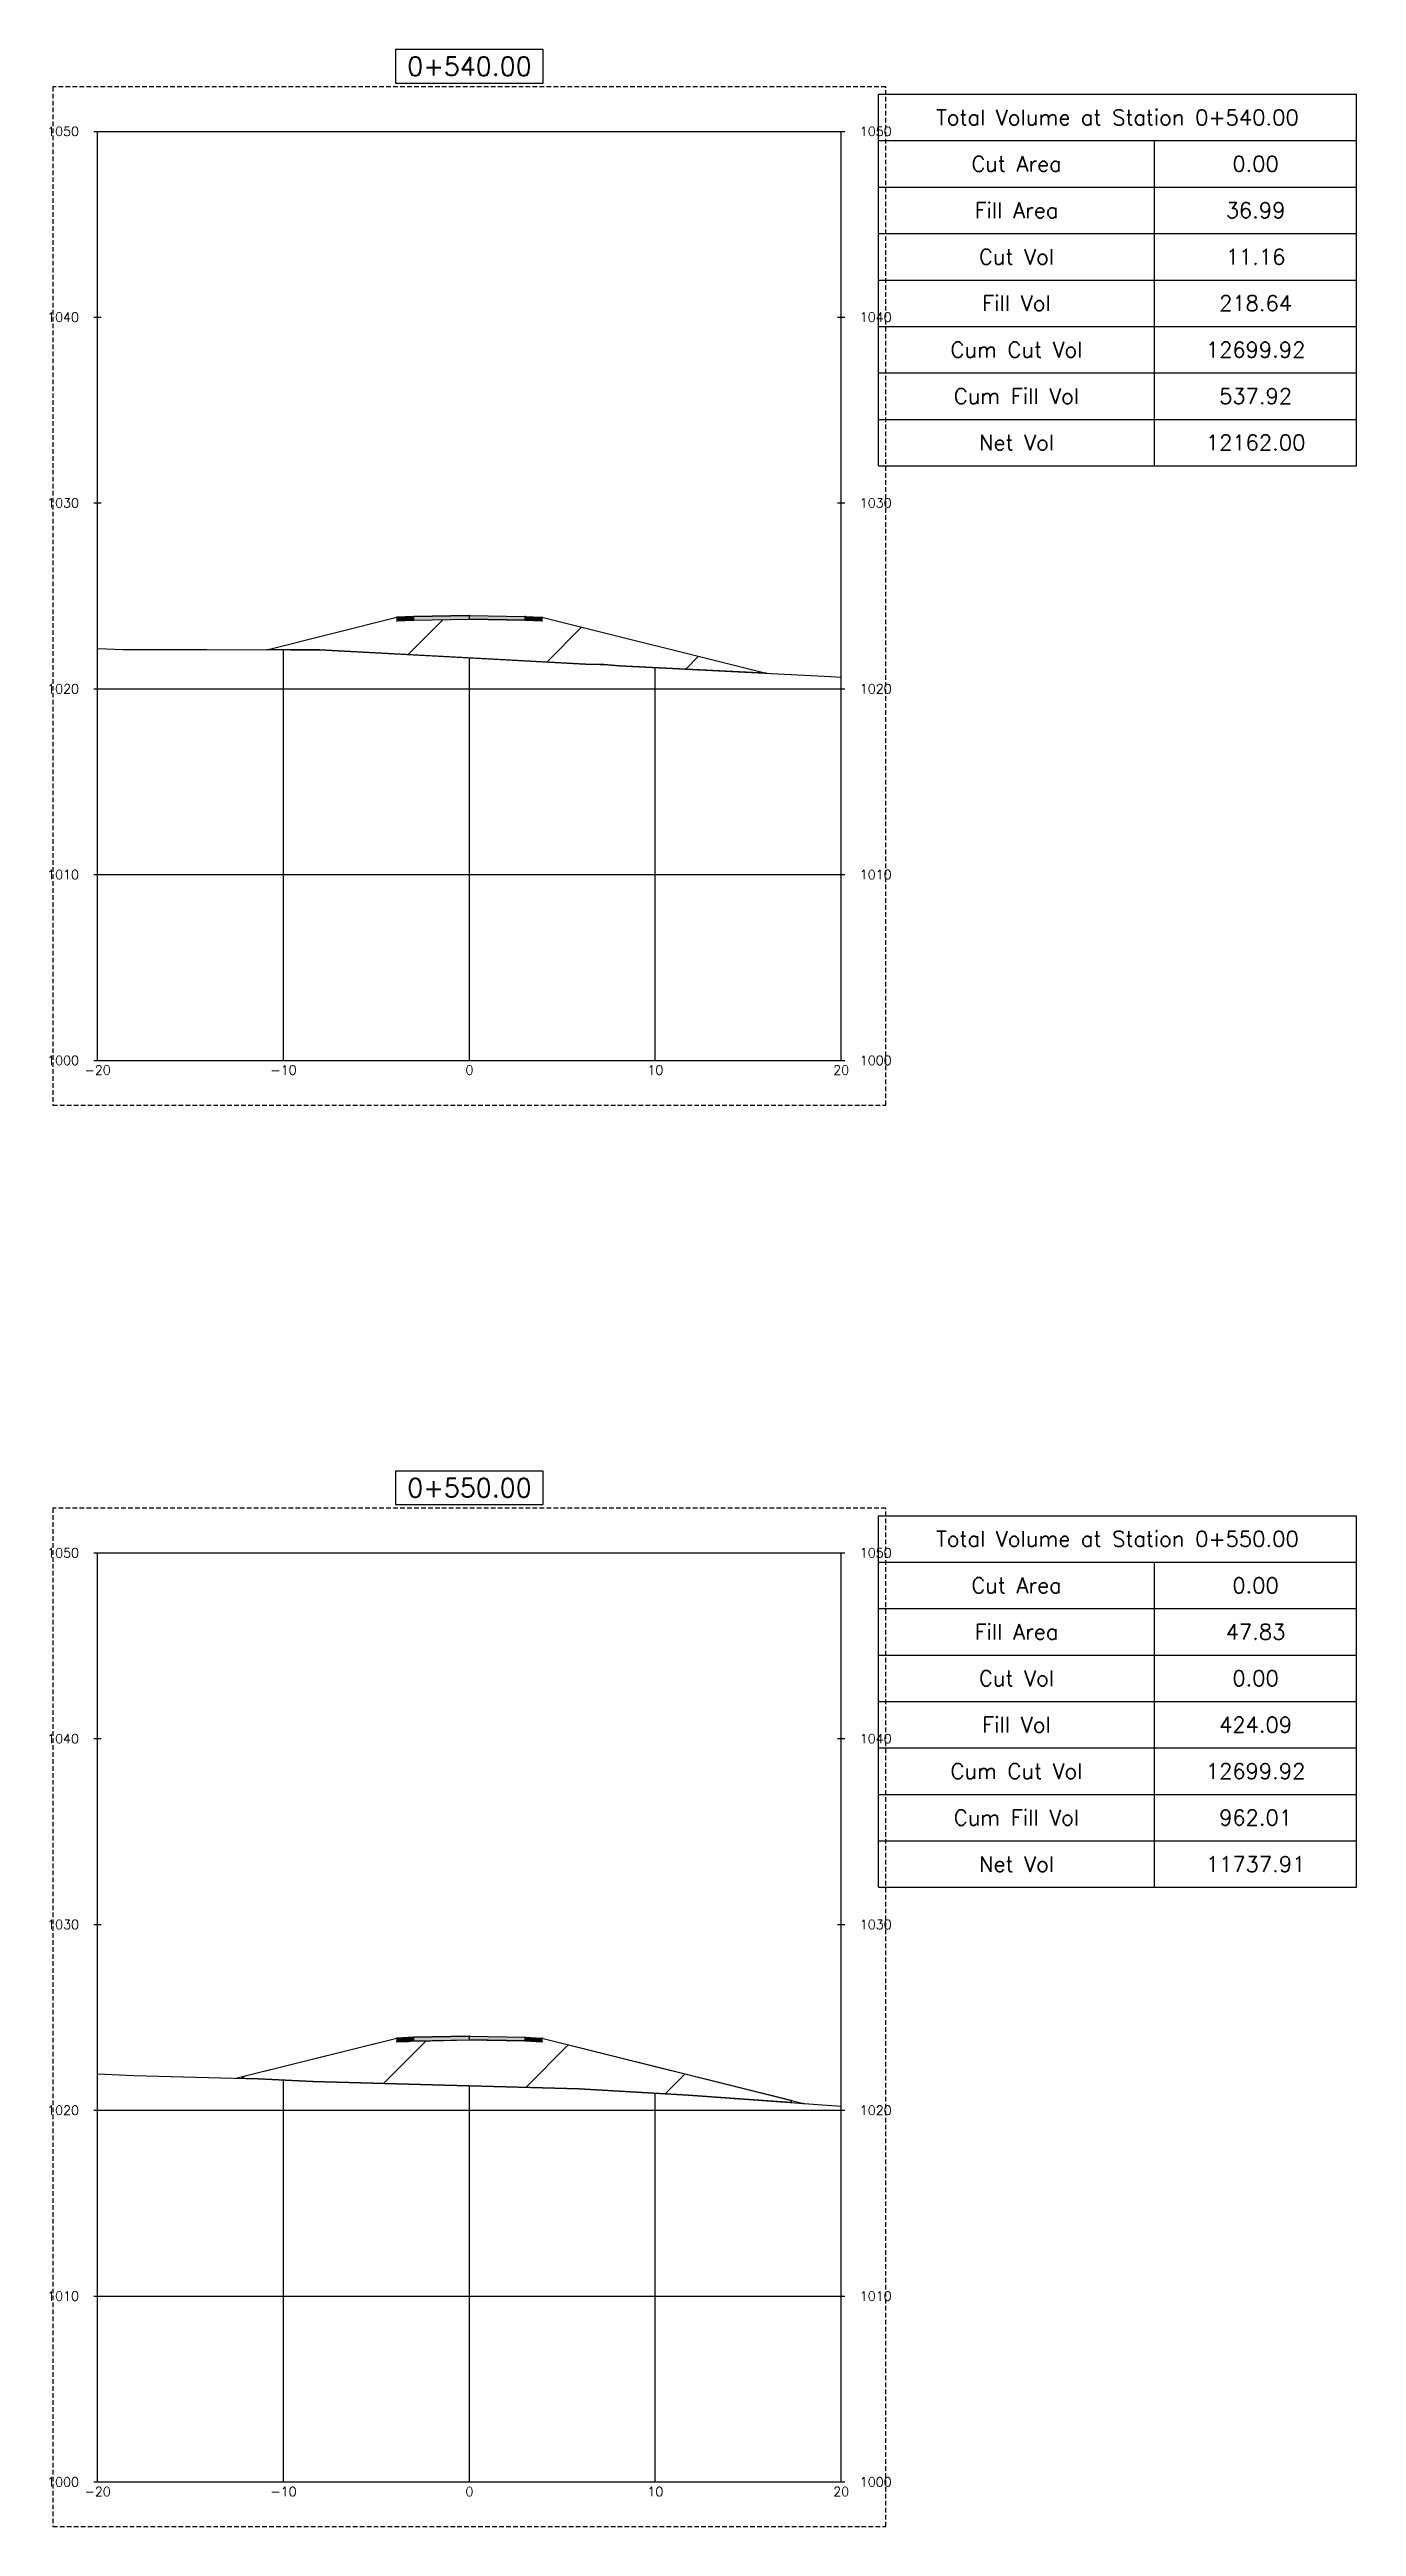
# Model space of a CAD drawing. Header units: metres. Extents: x 517023 to 519141, y 3924953 to 3927827.
# Drawn here: x 518738.4 to 518808.7, y 3925358.7 to 3925492 of the extents above; entities that cross this region are included whole.
import ezdxf

# ---------------------------------------------------------------- set-up
doc = ezdxf.new("R2010")
doc.units = ezdxf.units.M
doc.linetypes.add('DASHED2', pattern=[0.375, 0.25, -0.125])
for name, color, linetype in [('C-ANNO-TABL', 1, 'Continuous'), ('C-ANNO-TABL-TEXT', 150, 'Continuous'), ('C-ANNO-TABL-TITL', 150, 'Continuous'), ('C-ANNO-TABL-TTBL', 5, 'Continuous'), ('C-ROAD-CORR', 5, 'Continuous'), ('C-ROAD-CORR-PATT', 150, 'Continuous'), ('C-ROAD-LINK', 150, 'Continuous'), ('C-ROAD-MARK', 212, 'Continuous'), ('C-ROAD-PROF-TTLB', 5, 'Continuous'), ('C-ROAD-SECT', 7, 'Continuous'), ('C-ROAD-SECT-GRID', 7, 'Continuous'), ('C-ROAD-SECT-TEXT', 92, 'Continuous'), ('C-ROAD-SECT-TICK', 7, 'Continuous'), ('C-ROAD-SECT-TITL', 92, 'Continuous'), ('C-ROAD-SHAP', 32, 'Continuous'), ('C-ROAD-SHAP-PATT', 7, 'Continuous')]:
    doc.layers.add(name, color=color, linetype=linetype)
doc.layers.add('C-ROAD-SECT-BUFR', color=6, linetype='DASHED2', plot=False)
doc.styles.get("Standard").update_dxf_attribs({"font": 'simplex.shx'})

msp = doc.modelspace()

# ---------------------------------------------------------------- texts
at = {"layer": 'C-ANNO-TABL-TEXT', "color": 150, "linetype": 'Continuous', "lineweight": -3, "char_height": 0.833, "attachment_point": 5}
for s, insert in [('0.00', (518803.26, 3925485.89)), ('36.99', (518803.26, 3925483.39)), ('11.16', (518803.26, 3925480.89)), ('218.64', (518803.26, 3925478.39)), ('12699.92', (518803.26, 3925475.89)), ('537.92', (518803.26, 3925473.39)), ('12162.00', (518803.26, 3925470.89)), ('0.00', (518803.26, 3925409.39)), ('47.83', (518803.26, 3925406.89)), ('0.00', (518803.26, 3925404.39)), ('424.09', (518803.26, 3925401.89)), ('12699.92', (518803.26, 3925399.39)), ('962.01', (518803.26, 3925396.89)), ('11737.91', (518803.26, 3925394.39))]:
    msp.add_mtext(s, dxfattribs=dict(at, insert=insert))
at = {"layer": 'C-ANNO-TABL-TITL', "color": 150, "linetype": 'Continuous', "lineweight": -3, "attachment_point": 5}
for s, insert, char_height in [('Total Volume at Station 0+540.00', (518795.83, 3925488.39), 0.8333), ('Cut Area', (518790.4, 3925485.89), 0.833), ('Fill Area', (518790.4, 3925483.39), 0.833), ('Cut Vol', (518790.4, 3925480.89), 0.833), ('Fill Vol', (518790.4, 3925478.39), 0.833), ('Cum Cut Vol', (518790.4, 3925475.89), 0.8333), ('Cum Fill Vol', (518790.4, 3925473.39), 0.8333), ('Net Vol', (518790.4, 3925470.89), 0.833), ('Total Volume at Station 0+550.00', (518795.83, 3925411.89), 0.8333), ('Cut Area', (518790.4, 3925409.39), 0.833), ('Fill Area', (518790.4, 3925406.89), 0.833), ('Cut Vol', (518790.4, 3925404.39), 0.833), ('Fill Vol', (518790.4, 3925401.89), 0.833), ('Cum Cut Vol', (518790.4, 3925399.39), 0.8333), ('Cum Fill Vol', (518790.4, 3925396.89), 0.8333), ('Net Vol', (518790.4, 3925394.39), 0.833)]:
    msp.add_mtext(s, dxfattribs=dict(at, insert=insert, char_height=char_height))
at = {"layer": 'C-ROAD-SECT-TEXT', "color": 92, "linetype": 'Continuous', "lineweight": -3, "char_height": 0.5}
for s, insert, attachment_point in [('1050', (518739.97, 3925487.64), 6), ('1050', (518781.97, 3925487.64), 4), ('1040', (518739.97, 3925477.64), 6), ('1040', (518781.97, 3925477.64), 4), ('1030', (518739.97, 3925467.64), 6), ('1030', (518781.97, 3925467.64), 4), ('1020', (518739.97, 3925457.64), 6), ('1020', (518781.97, 3925457.64), 4), ('1010', (518739.97, 3925447.64), 6), ('1010', (518781.97, 3925447.64), 4), ('1000', (518739.97, 3925437.64), 6), ('{\\C3;-20}', (518740.97, 3925437.37), 2), ('{\\C3;-10}', (518750.97, 3925437.37), 2), ('{\\C3;0}', (518760.97, 3925437.37), 2), ('{\\C3;10}', (518770.97, 3925437.37), 2), ('{\\C3;20}', (518780.97, 3925437.37), 2), ('1000', (518781.97, 3925437.64), 4), ('1050', (518739.97, 3925411.14), 6), ('1050', (518781.97, 3925411.14), 4), ('1040', (518739.97, 3925401.14), 6), ('1040', (518781.97, 3925401.14), 4), ('1030', (518739.97, 3925391.14), 6), ('1030', (518781.97, 3925391.14), 4), ('1020', (518739.97, 3925381.14), 6), ('1020', (518781.97, 3925381.14), 4), ('1010', (518739.97, 3925371.14), 6), ('1010', (518781.97, 3925371.14), 4), ('1000', (518739.97, 3925361.14), 6), ('1000', (518781.97, 3925361.14), 4), ('{\\C3;-20}', (518740.97, 3925360.87), 2), ('{\\C3;-10}', (518750.97, 3925360.87), 2), ('{\\C3;0}', (518760.97, 3925360.87), 2), ('{\\C3;10}', (518770.97, 3925360.87), 2), ('{\\C3;20}', (518780.97, 3925360.87), 2)]:
    msp.add_mtext(s, dxfattribs=dict(at, insert=insert, attachment_point=attachment_point))
at = {"layer": 'C-ROAD-SECT-TITL', "color": 92, "linetype": 'Continuous', "lineweight": -3, "char_height": 1, "attachment_point": 8}
for s, insert in [('0+540.00', (518760.97, 3925490.64)), ('0+550.00', (518760.97, 3925414.14))]:
    msp.add_mtext(s, dxfattribs=dict(at, insert=insert))

# ---------------------------------------------------------------- hatches: boundary and pattern name
at = {"layer": 'C-ROAD-CORR-PATT', "linetype": 'Continuous', "lineweight": -3}
h = msp.add_hatch(dxfattribs=at)
h.set_pattern_fill('ANSI31', color=3, scale=1.75, style=0)
h.set_pattern_definition([(45, (518750.0783, 3925459.7443), (-3.9289, 3.9289), [])])
h.paths.add_polyline_path([(518750.08, 3925459.74), (518757.07, 3925461.49), (518757.07, 3925461.29), (518757.97, 3925461.33), (518760.97, 3925461.39), (518763.97, 3925461.33), (518764.87, 3925461.29), (518764.87, 3925461.49), (518776.93, 3925458.48), (518769.02, 3925458.88), (518768.2, 3925458.94), (518768.01, 3925458.95), (518767.21, 3925458.97), (518752.91, 3925459.74), (518752.9, 3925459.74), (518751.33, 3925459.74)])
h = msp.add_hatch(dxfattribs=at)
h.set_pattern_fill('ANSI31', color=3, scale=1.75, style=0)
h.set_pattern_definition([(45, (518748.763, 3925382.8544), (-3.9289, 3.9289), [])])
h.paths.add_polyline_path([(518748.76, 3925382.85), (518748.76, 3925382.95), (518757.07, 3925385.03), (518757.07, 3925384.97), (518757.07, 3925384.83), (518757.69, 3925384.85), (518757.97, 3925384.87), (518760.97, 3925384.93), (518763.97, 3925384.87), (518764.87, 3925384.83), (518764.87, 3925384.89), (518764.87, 3925385.03), (518768.61, 3925384.09), (518778.27, 3925381.68), (518778.27, 3925381.56), (518772.73, 3925381.95), (518766.87, 3925382.3), (518759.63, 3925382.49), (518752.55, 3925382.69), (518749.6, 3925382.83)])
at = {"layer": 'C-ROAD-SHAP-PATT', "linetype": 'Continuous', "lineweight": -3}
for points in [[(518757.97, 3925461.53), (518757.07, 3925461.49), (518757.07, 3925461.29), (518757.97, 3925461.33)], [(518760.97, 3925461.59), (518757.97, 3925461.53), (518757.97, 3925461.33), (518760.97, 3925461.39)], [(518760.97, 3925461.59), (518763.97, 3925461.53), (518763.97, 3925461.33), (518760.97, 3925461.39)], [(518763.97, 3925461.53), (518764.87, 3925461.49), (518764.87, 3925461.29), (518763.97, 3925461.33)], [(518760.97, 3925385.13), (518757.97, 3925385.07), (518757.97, 3925384.87), (518760.97, 3925384.93)], [(518760.97, 3925385.13), (518763.97, 3925385.07), (518763.97, 3925384.87), (518760.97, 3925384.93)], [(518757.97, 3925385.07), (518757.07, 3925385.03), (518757.07, 3925384.83), (518757.97, 3925384.87)], [(518763.97, 3925385.07), (518764.87, 3925385.03), (518764.87, 3925384.83), (518763.97, 3925384.87)]]:
    msp.add_hatch(color=7, dxfattribs=at).paths.add_polyline_path(points)

# ---------------------------------------------------------------- linework, layer by layer
at = {"layer": 'C-ANNO-TABL', "color": 1, "linetype": 'Continuous', "lineweight": -3}
for p, q in [((518782.97, 3925487.14), (518808.69, 3925487.14)), ((518797.83, 3925469.64), (518797.83, 3925487.14)), ((518782.97, 3925484.64), (518808.69, 3925484.64)), ((518782.97, 3925482.14), (518808.69, 3925482.14)), ((518782.97, 3925479.64), (518808.69, 3925479.64)), ((518782.97, 3925477.14), (518808.69, 3925477.14)), ((518782.97, 3925474.64), (518808.69, 3925474.64)), ((518782.97, 3925472.14), (518808.69, 3925472.14)), ((518782.97, 3925410.64), (518808.69, 3925410.64)), ((518797.83, 3925393.14), (518797.83, 3925410.64)), ((518782.97, 3925408.14), (518808.69, 3925408.14)), ((518782.97, 3925405.64), (518808.69, 3925405.64)), ((518782.97, 3925403.14), (518808.69, 3925403.14)), ((518782.97, 3925400.64), (518808.69, 3925400.64)), ((518782.97, 3925398.14), (518808.69, 3925398.14)), ((518782.97, 3925395.64), (518808.69, 3925395.64))]:
    msp.add_line(p, q, dxfattribs=at)
at = {"layer": 'C-ANNO-TABL-TTBL', "color": 5, "linetype": 'Continuous', "lineweight": -3}
for p, q in [((518782.97, 3925489.64), (518808.69, 3925489.64)), ((518782.97, 3925469.64), (518782.97, 3925489.64)), ((518808.69, 3925469.64), (518808.69, 3925489.64)), ((518782.97, 3925469.64), (518808.69, 3925469.64)), ((518782.97, 3925413.14), (518808.69, 3925413.14)), ((518782.97, 3925393.14), (518782.97, 3925413.14)), ((518808.69, 3925393.14), (518808.69, 3925413.14)), ((518782.97, 3925393.14), (518808.69, 3925393.14))]:
    msp.add_line(p, q, dxfattribs=at)
at = {"layer": 'C-ROAD-CORR', "color": 3, "linetype": 'Continuous', "lineweight": -3}
for p, q in [((518750.08, 3925459.74), (518757.07, 3925461.49)), ((518757.07, 3925461.49), (518757.07, 3925461.29)), ((518757.07, 3925461.29), (518757.97, 3925461.33)), ((518757.97, 3925461.33), (518760.97, 3925461.39)), ((518760.97, 3925461.39), (518763.97, 3925461.33)), ((518763.97, 3925461.33), (518764.87, 3925461.29)), ((518764.87, 3925461.29), (518764.87, 3925461.49)), ((518764.87, 3925461.49), (518776.93, 3925458.48)), ((518751.33, 3925459.74), (518750.08, 3925459.74)), ((518752.9, 3925459.74), (518751.33, 3925459.74)), ((518752.91, 3925459.74), (518752.9, 3925459.74)), ((518767.21, 3925458.97), (518752.91, 3925459.74)), ((518768.01, 3925458.95), (518767.21, 3925458.97)), ((518768.2, 3925458.94), (518768.01, 3925458.95)), ((518769.02, 3925458.88), (518768.2, 3925458.94)), ((518776.93, 3925458.48), (518769.02, 3925458.88)), ((518748.76, 3925382.95), (518757.07, 3925385.03)), ((518757.07, 3925385.03), (518757.07, 3925384.97)), ((518757.07, 3925384.97), (518757.07, 3925384.83)), ((518757.07, 3925384.83), (518757.97, 3925384.87)), ((518757.97, 3925384.87), (518760.97, 3925384.93)), ((518760.97, 3925384.93), (518763.97, 3925384.87)), ((518763.97, 3925384.87), (518764.87, 3925384.83)), ((518764.87, 3925384.89), (518764.87, 3925385.03)), ((518764.87, 3925385.03), (518778.27, 3925381.68)), ((518764.87, 3925384.83), (518764.87, 3925384.89)), ((518748.76, 3925382.85), (518748.76, 3925382.95)), ((518749.6, 3925382.83), (518748.76, 3925382.85)), ((518752.55, 3925382.69), (518749.6, 3925382.83)), ((518759.63, 3925382.49), (518752.55, 3925382.69)), ((518766.87, 3925382.3), (518759.63, 3925382.49)), ((518772.73, 3925381.95), (518766.87, 3925382.3)), ((518778.27, 3925381.56), (518772.73, 3925381.95)), ((518778.27, 3925381.68), (518778.27, 3925381.56))]:
    msp.add_line(p, q, dxfattribs=at)
at = {"layer": 'C-ROAD-LINK', "color": 150, "linetype": 'Continuous', "lineweight": -3}
for p, q in [((518750.08, 3925459.74), (518757.07, 3925461.49)), ((518757.07, 3925461.49), (518757.97, 3925461.53)), ((518757.07, 3925461.49), (518757.07, 3925461.29)), ((518757.07, 3925461.29), (518757.97, 3925461.33)), ((518757.97, 3925461.53), (518760.97, 3925461.59)), ((518757.97, 3925461.53), (518757.97, 3925461.33)), ((518757.97, 3925461.33), (518757.97, 3925461.53)), ((518757.97, 3925461.33), (518760.97, 3925461.39)), ((518760.97, 3925461.59), (518763.97, 3925461.53)), ((518760.97, 3925461.39), (518760.97, 3925461.59)), ((518760.97, 3925461.39), (518763.97, 3925461.33)), ((518763.97, 3925461.53), (518763.97, 3925461.33)), ((518763.97, 3925461.53), (518764.87, 3925461.49)), ((518763.97, 3925461.33), (518763.97, 3925461.53)), ((518763.97, 3925461.33), (518764.87, 3925461.29)), ((518764.87, 3925461.49), (518764.87, 3925461.29)), ((518764.87, 3925461.49), (518776.93, 3925458.48)), ((518757.97, 3925385.07), (518760.97, 3925385.13)), ((518760.97, 3925385.13), (518763.97, 3925385.07)), ((518760.97, 3925384.93), (518760.97, 3925385.13)), ((518748.41, 3925382.86), (518757.07, 3925385.03)), ((518757.07, 3925385.03), (518757.97, 3925385.07)), ((518757.07, 3925385.03), (518757.07, 3925384.83)), ((518757.07, 3925384.83), (518757.97, 3925384.87)), ((518757.97, 3925385.07), (518757.97, 3925384.87)), ((518757.97, 3925384.87), (518757.97, 3925385.07)), ((518757.97, 3925384.87), (518760.97, 3925384.93)), ((518760.97, 3925384.93), (518763.97, 3925384.87)), ((518763.97, 3925385.07), (518763.97, 3925384.87)), ((518763.97, 3925385.07), (518764.87, 3925385.03)), ((518763.97, 3925384.87), (518763.97, 3925385.07)), ((518763.97, 3925384.87), (518764.87, 3925384.83)), ((518764.87, 3925385.03), (518764.87, 3925384.83)), ((518764.87, 3925385.03), (518778.94, 3925381.51))]:
    msp.add_line(p, q, dxfattribs=at)
at = {"layer": 'C-ROAD-MARK', "color": 212, "linetype": 'Continuous', "lineweight": -3}
for centre in [(518757.07, 3925461.49), (518757.07, 3925461.29), (518757.97, 3925461.53), (518757.97, 3925461.33), (518760.97, 3925461.59), (518760.97, 3925461.39), (518763.97, 3925461.53), (518763.97, 3925461.33), (518764.87, 3925461.49), (518764.87, 3925461.29), (518750.08, 3925459.74), (518776.93, 3925458.48), (518757.97, 3925385.07), (518760.97, 3925385.13), (518763.97, 3925385.07), (518757.07, 3925385.03), (518757.07, 3925384.83), (518757.97, 3925384.87), (518760.97, 3925384.93), (518763.97, 3925384.87), (518764.87, 3925385.03), (518764.87, 3925384.83), (518748.41, 3925382.86), (518778.94, 3925381.51)]:
    msp.add_circle(centre, 0.015, dxfattribs=at)
at = {"layer": 'C-ROAD-PROF-TTLB', "color": 5, "linetype": 'Continuous', "lineweight": -3}
for p, q in [((518740.97, 3925437.64), (518740.97, 3925487.64)), ((518740.97, 3925487.64), (518780.97, 3925487.64)), ((518780.97, 3925437.64), (518780.97, 3925487.64)), ((518740.97, 3925437.64), (518780.97, 3925437.64)), ((518740.97, 3925361.14), (518740.97, 3925411.14)), ((518740.97, 3925411.14), (518780.97, 3925411.14)), ((518780.97, 3925361.14), (518780.97, 3925411.14)), ((518740.97, 3925361.14), (518780.97, 3925361.14))]:
    msp.add_line(p, q, dxfattribs=at)
at = {"layer": 'C-ROAD-SECT', "color": 7, "linetype": 'Continuous', "lineweight": -3}
for points in [[(518750.08, 3925459.74), (518757.07, 3925461.49), (518757.07, 3925461.29), (518757.97, 3925461.33), (518760.97, 3925461.39), (518763.97, 3925461.33), (518764.87, 3925461.29), (518764.87, 3925461.49), (518776.93, 3925458.48)], [(518740.97, 3925459.8), (518742.34, 3925459.75), (518746.84, 3925459.75), (518751.33, 3925459.74), (518752.9, 3925459.74), (518752.91, 3925459.74), (518760.97, 3925459.31), (518767.21, 3925458.97), (518768.01, 3925458.95), (518768.2, 3925458.94), (518769.02, 3925458.88), (518780.41, 3925458.3), (518780.97, 3925458.26)], [(518748.76, 3925382.95), (518754.9, 3925384.49), (518757.07, 3925385.03), (518757.07, 3925384.97), (518757.07, 3925384.83), (518757.69, 3925384.85), (518757.97, 3925384.87), (518758.9, 3925384.88), (518760.97, 3925384.93), (518761.9, 3925384.91), (518763.97, 3925384.87), (518764.59, 3925384.84), (518764.87, 3925384.83), (518764.87, 3925384.89), (518764.87, 3925385.03), (518768.61, 3925384.09), (518778.27, 3925381.68)], [(518740.97, 3925383.11), (518742.92, 3925383.02), (518746.93, 3925382.91), (518749.6, 3925382.83), (518752.55, 3925382.69), (518759.63, 3925382.49), (518760.97, 3925382.46), (518766.87, 3925382.3), (518772.73, 3925381.95), (518780.97, 3925381.37)]]:
    msp.add_lwpolyline(points, dxfattribs=at)
at = {"layer": 'C-ROAD-SECT-BUFR', "color": 6, "linetype": 'DASHED2', "lineweight": -3}
for p, q in [((518783.37, 3925490.04), (518738.57, 3925490.04)), ((518738.57, 3925490.04), (518738.57, 3925435.24)), ((518783.37, 3925435.24), (518783.37, 3925490.04)), ((518738.57, 3925435.24), (518783.37, 3925435.24)), ((518783.37, 3925413.54), (518738.57, 3925413.54)), ((518738.57, 3925413.54), (518738.57, 3925358.74)), ((518783.37, 3925358.74), (518783.37, 3925413.54)), ((518738.57, 3925358.74), (518783.37, 3925358.74))]:
    msp.add_line(p, q, dxfattribs=at)
at = {"layer": 'C-ROAD-SECT-GRID', "color": 7, "linetype": 'Continuous', "lineweight": -3}
for p, q in [((518740.97, 3925437.64), (518740.97, 3925459.8)), ((518750.97, 3925437.64), (518750.97, 3925459.74)), ((518760.97, 3925437.64), (518760.97, 3925459.31)), ((518770.97, 3925437.64), (518770.97, 3925458.78)), ((518740.97, 3925457.64), (518780.97, 3925457.64)), ((518780.97, 3925437.64), (518780.97, 3925458.26)), ((518740.97, 3925447.64), (518780.97, 3925447.64)), ((518740.97, 3925437.64), (518780.97, 3925437.64)), ((518740.97, 3925361.14), (518740.97, 3925383.11)), ((518750.97, 3925361.14), (518750.97, 3925382.76)), ((518760.97, 3925361.14), (518760.97, 3925382.46)), ((518740.97, 3925381.14), (518780.97, 3925381.14)), ((518770.97, 3925361.14), (518770.97, 3925382.05)), ((518780.97, 3925361.14), (518780.97, 3925381.37)), ((518740.97, 3925371.14), (518780.97, 3925371.14)), ((518740.97, 3925361.14), (518780.97, 3925361.14))]:
    msp.add_line(p, q, dxfattribs=at)
at = {"layer": 'C-ROAD-SECT-TICK', "color": 7, "linetype": 'Continuous', "lineweight": -3}
for p, q in [((518740.77, 3925487.64), (518741.17, 3925487.64)), ((518780.77, 3925487.64), (518781.17, 3925487.64)), ((518740.77, 3925477.64), (518741.17, 3925477.64)), ((518780.77, 3925477.64), (518781.17, 3925477.64)), ((518740.77, 3925467.64), (518741.17, 3925467.64)), ((518780.77, 3925467.64), (518781.17, 3925467.64)), ((518740.77, 3925457.64), (518741.17, 3925457.64)), ((518780.77, 3925457.64), (518781.17, 3925457.64)), ((518740.77, 3925447.64), (518741.17, 3925447.64)), ((518780.77, 3925447.64), (518781.17, 3925447.64)), ((518740.77, 3925437.64), (518741.17, 3925437.64)), ((518780.77, 3925437.64), (518781.17, 3925437.64)), ((518740.77, 3925411.14), (518741.17, 3925411.14)), ((518780.77, 3925411.14), (518781.17, 3925411.14)), ((518740.77, 3925401.14), (518741.17, 3925401.14)), ((518780.77, 3925401.14), (518781.17, 3925401.14)), ((518740.77, 3925391.14), (518741.17, 3925391.14)), ((518780.77, 3925391.14), (518781.17, 3925391.14)), ((518740.77, 3925381.14), (518741.17, 3925381.14)), ((518780.77, 3925381.14), (518781.17, 3925381.14)), ((518740.77, 3925371.14), (518741.17, 3925371.14)), ((518780.77, 3925371.14), (518781.17, 3925371.14)), ((518740.77, 3925361.14), (518741.17, 3925361.14)), ((518780.77, 3925361.14), (518781.17, 3925361.14))]:
    msp.add_line(p, q, dxfattribs=at)
at = {"layer": 'C-ROAD-SECT-TITL', "color": 92, "linetype": 'Continuous', "lineweight": -3}
for points in [[(518757, 3925490.24), (518764.94, 3925490.24), (518764.94, 3925492.04), (518757, 3925492.04)], [(518757, 3925413.74), (518764.94, 3925413.74), (518764.94, 3925415.54), (518757, 3925415.54)]]:
    msp.add_3dface(points, dxfattribs=at)
at = {"layer": 'C-ROAD-SHAP', "color": 32, "linetype": 'Continuous', "lineweight": -3}
for p, q in [((518757.97, 3925461.53), (518757.07, 3925461.49)), ((518757.07, 3925461.49), (518757.07, 3925461.29)), ((518757.07, 3925461.29), (518757.97, 3925461.33)), ((518760.97, 3925461.59), (518757.97, 3925461.53)), ((518757.97, 3925461.53), (518757.97, 3925461.33)), ((518757.97, 3925461.33), (518757.97, 3925461.53)), ((518757.97, 3925461.33), (518760.97, 3925461.39)), ((518760.97, 3925461.59), (518763.97, 3925461.53)), ((518760.97, 3925461.39), (518760.97, 3925461.59)), ((518763.97, 3925461.33), (518760.97, 3925461.39)), ((518763.97, 3925461.53), (518763.97, 3925461.33)), ((518763.97, 3925461.53), (518764.87, 3925461.49)), ((518763.97, 3925461.33), (518763.97, 3925461.53)), ((518764.87, 3925461.29), (518763.97, 3925461.33)), ((518764.87, 3925461.49), (518764.87, 3925461.29)), ((518760.97, 3925385.13), (518757.97, 3925385.07)), ((518760.97, 3925385.13), (518763.97, 3925385.07)), ((518760.97, 3925384.93), (518760.97, 3925385.13)), ((518757.97, 3925385.07), (518757.07, 3925385.03)), ((518757.07, 3925385.03), (518757.07, 3925384.83)), ((518757.07, 3925384.83), (518757.97, 3925384.87)), ((518757.97, 3925385.07), (518757.97, 3925384.87)), ((518757.97, 3925384.87), (518757.97, 3925385.07)), ((518757.97, 3925384.87), (518760.97, 3925384.93)), ((518763.97, 3925384.87), (518760.97, 3925384.93)), ((518763.97, 3925385.07), (518763.97, 3925384.87)), ((518763.97, 3925385.07), (518764.87, 3925385.03)), ((518763.97, 3925384.87), (518763.97, 3925385.07)), ((518764.87, 3925384.83), (518763.97, 3925384.87)), ((518764.87, 3925385.03), (518764.87, 3925384.83))]:
    msp.add_line(p, q, dxfattribs=at)

msp.set_redraw_order([(e.dxf.handle, doc.entitydb.next_handle()) for e in msp.query("TEXT MTEXT ATTDEF DIMENSION ARC_DIMENSION")])  # texts and dimensions are drawn at this point

doc.saveas('drawing.dxf')
